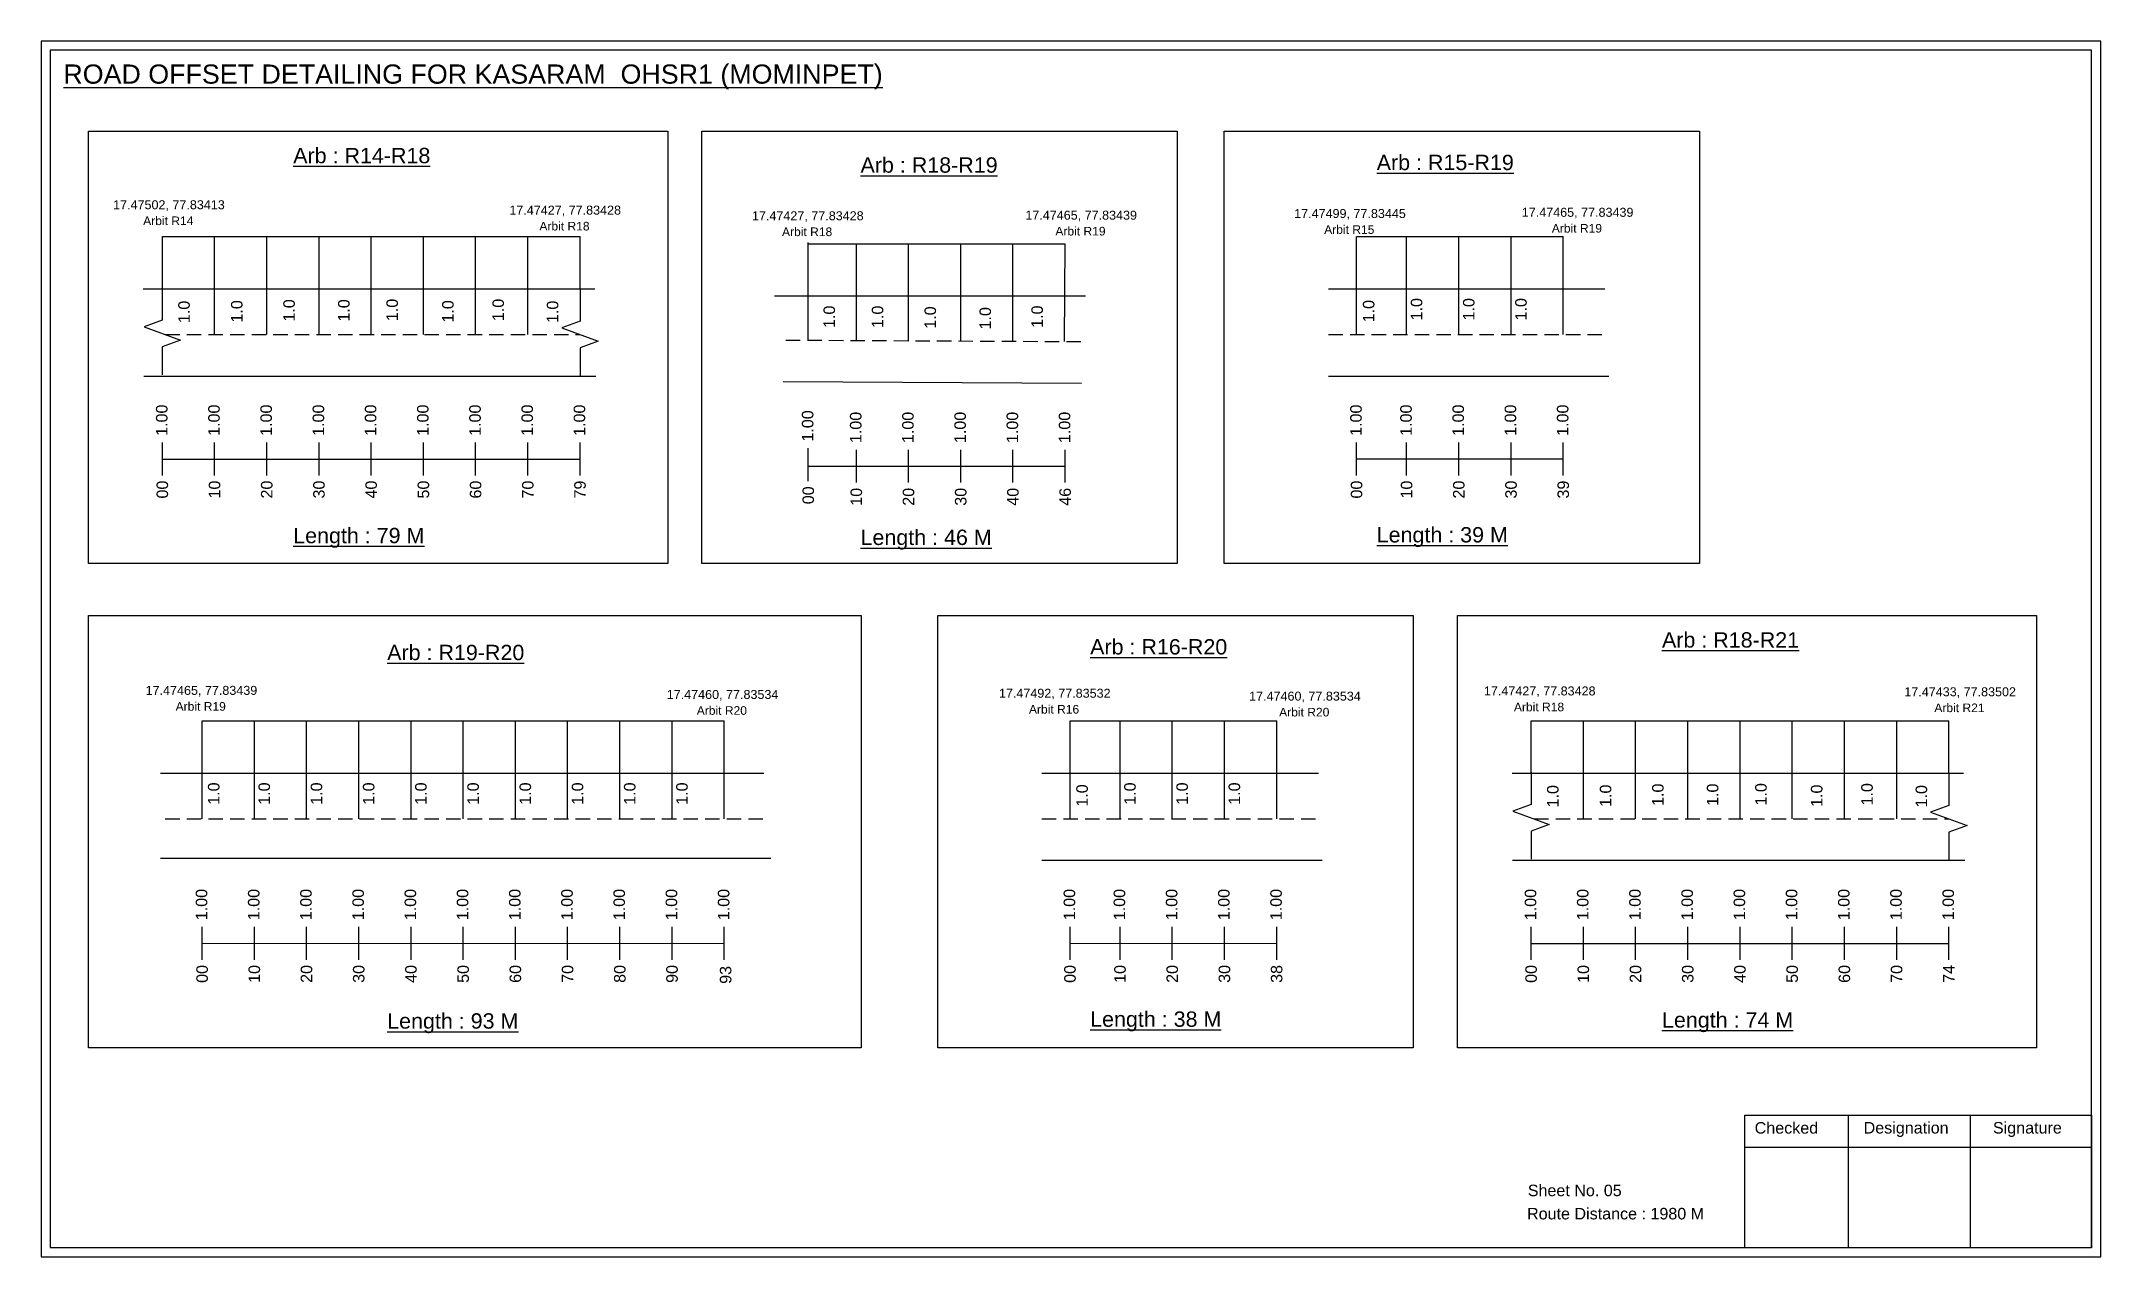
# Model space of a CAD drawing. Header units: inches. Extents: x 2512 to 6592, y 164 to 3090.
# Drawn here: x 5425 to 5962, y 954 to 1271 of the extents above; entities that cross this region are included whole.
import ezdxf

# ---------------------------------------------------------------- set-up
doc = ezdxf.new("R2010")
doc.units = ezdxf.units.IN
doc.header["$MEASUREMENT"] = 0
doc.linetypes.add('DASHED2', pattern=[0.375, 0.25, -0.125])
doc.layers.add('PDF_Geometry', color=7, linetype='Continuous')
doc.layers.add('PDF_Text', color=5, linetype='Continuous')
doc.styles.add('PDF Arial', font='arial.ttf')
doc.styles.get("Standard").update_dxf_attribs({"font": 'arial.ttf'})

msp = doc.modelspace()

# ---------------------------------------------------------------- texts
at = {"color": 242, "true_color": 0xcd2027}
for s, height, p in [('%%UROAD OFFSET DETAILING FOR KASARAM  OHSR1 (MOMINPET)', 5, (5430.96, 1260.08)), ('%%UArb : R14-R18', 4, (5490.83, 1239.36)), ('%%UArb : R18-R19', 4, (5638.6, 1236.89)), ('%%UArb : R15-R19', 4, (5773.05, 1237.56)), ('%%ULength : 79 M', 4, (5490.83, 1140.36)), ('%%ULength : 46 M', 4, (5638.6, 1139.89)), ('%%ULength : 39 M', 4, (5773.05, 1140.56)), ('%%UArb : R18-R21', 4, (5847.36, 1113.17)), ('%%UArb : R19-R20', 4, (5515.31, 1109.89)), ('%%UArb : R16-R20', 4, (5698.41, 1111.37)), ('%%ULength : 93 M', 4, (5515.31, 1013.89)), ('%%ULength : 38 M', 4, (5698.41, 1014.37)), ('%%ULength : 74 M', 4, (5847.36, 1014.17))]:
    msp.add_text(s, height=height, dxfattribs=at).set_placement(p)
at = {"color": 5}
for s, height, p in [('17.47502, 77.83413', 2.34, (5443.92, 1227.37)), ('Arbit R14', 2.246, (5451.75, 1223.24)), ('17.47427, 77.83428', 2.34, (5547.13, 1225.97)), ('Arbit R18', 2.246, (5554.95, 1221.84)), ('17.47427, 77.83428', 2.34, (5610.33, 1224.5)), ('17.47465, 77.83439', 2.34, (5681.53, 1224.65)), ('17.47499, 77.83445', 2.34, (5751.55, 1225.08)), ('Arbit R15', 2.246, (5759.37, 1220.95)), ('17.47465, 77.83439', 2.34, (5810.84, 1225.4)), ('Arbit R19', 2.246, (5818.66, 1221.28)), ('Arbit R18', 2.246, (5618.15, 1220.37)), ('Arbit R19', 2.246, (5689.35, 1220.53)), ('17.47465, 77.83439', 2.34, (5452.38, 1100.85)), ('17.47460, 77.83534', 2.34, (5588.12, 1099.78)), ('17.47492, 77.83532', 2.34, (5674.65, 1100.1)), ('17.47460, 77.83534', 2.34, (5739.82, 1099.35)), ('17.47427, 77.83428', 2.34, (5800.97, 1100.7)), ('17.47433, 77.83502', 2.34, (5910.48, 1100.48)), ('Arbit R19', 2.246, (5460.2, 1096.72)), ('Arbit R20', 2.246, (5595.94, 1095.65)), ('Arbit R16', 2.246, (5682.47, 1095.97)), ('Arbit R20', 2.246, (5747.64, 1095.22)), ('Arbit R18', 2.246, (5808.79, 1096.57)), ('Arbit R21', 2.246, (5918.3, 1096.35))]:
    msp.add_text(s, height=height, dxfattribs=at).set_placement(p)
for p in [(5463.88, 1197.71), (5477.63, 1197.84), (5491.25, 1198.09), (5505.51, 1198.09), (5518.1, 1198.22), (5532.62, 1197.84), (5545.72, 1198.22), (5559.88, 1197.72), (5631.95, 1196.43), (5644.53, 1196.43), (5658.26, 1196.24), (5672.58, 1196.05), (5686.1, 1196.46), (5772.45, 1197.9), (5784.92, 1198.4), (5798.52, 1198.4), (5812.12, 1198.4), (5471.62, 1072.21), (5484.78, 1072.21), (5498.38, 1072.21), (5511.98, 1072.21), (5525.58, 1072.21), (5539.18, 1072.21), (5552.78, 1072.21), (5566.38, 1072.21), (5579.98, 1072.21), (5593.58, 1072.21), (5697.8, 1071.71), (5710.27, 1072.21), (5723.87, 1072.21), (5737.47, 1072.21), (5820.42, 1071.52), (5834.16, 1071.65), (5847.78, 1071.91), (5862.04, 1071.91), (5874.63, 1072.03), (5889.15, 1071.65), (5902.26, 1072.03), (5916.42, 1071.53)]:
    msp.add_text('1.0', height=3, rotation=90).set_placement(p)
at = {"color": 217, "true_color": 0x93278f}
for s, p in [('1.00', (5458.08, 1168.32)), ('1.00', (5471.68, 1168.32)), ('1.00', (5485.28, 1168.32)), ('1.00', (5498.88, 1168.32)), ('1.00', (5512.48, 1168.32)), ('1.00', (5526.08, 1168.32)), ('1.00', (5539.68, 1168.32)), ('1.00', (5553.28, 1168.32)), ('1.00', (5566.88, 1168.32)), ('1.00', (5769.14, 1168.32)), ('1.00', (5782.18, 1168.32)), ('1.00', (5795.78, 1168.32)), ('1.00', (5809.38, 1168.32)), ('1.00', (5822.98, 1168.32)), ('1.00', (5626.32, 1166.83)), ('1.00', (5638.84, 1166.44)), ('1.00', (5652.44, 1166.44)), ('1.00', (5666.04, 1166.44)), ('1.00', (5679.64, 1166.44)), ('1.00', (5693.24, 1166.44)), ('00', (5458.23, 1152)), ('10', (5471.83, 1152)), ('20', (5485.43, 1152)), ('30', (5499.03, 1152)), ('40', (5512.63, 1152)), ('50', (5526.23, 1152)), ('60', (5539.83, 1152)), ('70', (5553.43, 1152)), ('79', (5567.03, 1152)), ('00', (5626.47, 1150.51)), ('10', (5638.99, 1150.12)), ('20', (5652.59, 1150.12)), ('30', (5666.19, 1150.12)), ('40', (5679.79, 1150.12)), ('46', (5693.39, 1150.12)), ('00', (5769.29, 1152)), ('10', (5782.33, 1152)), ('20', (5795.93, 1152)), ('30', (5809.53, 1152)), ('39', (5823.13, 1152)), ('1.00', (5468.44, 1042.13)), ('1.00', (5482.04, 1042.13)), ('1.00', (5495.64, 1042.13)), ('1.00', (5509.24, 1042.13)), ('1.00', (5522.84, 1042.13)), ('1.00', (5536.44, 1042.13)), ('1.00', (5550.04, 1042.13)), ('1.00', (5563.64, 1042.13)), ('1.00', (5577.24, 1042.13)), ('1.00', (5590.84, 1042.13)), ('1.00', (5604.44, 1042.13)), ('1.00', (5694.5, 1042.13)), ('1.00', (5707.53, 1042.13)), ('1.00', (5721.13, 1042.13)), ('1.00', (5734.73, 1042.13)), ('1.00', (5748.33, 1042.13)), ('1.00', (5814.61, 1042.13)), ('1.00', (5828.21, 1042.13)), ('1.00', (5841.81, 1042.13)), ('1.00', (5855.41, 1042.13)), ('1.00', (5869.01, 1042.13)), ('1.00', (5882.61, 1042.13)), ('1.00', (5896.21, 1042.13)), ('1.00', (5909.81, 1042.13)), ('1.00', (5923.41, 1042.13)), ('00', (5468.59, 1025.81)), ('10', (5482.19, 1025.81)), ('20', (5495.79, 1025.81)), ('30', (5509.39, 1025.81)), ('40', (5522.99, 1025.81)), ('50', (5536.59, 1025.81)), ('60', (5550.19, 1025.81)), ('70', (5563.79, 1025.81)), ('80', (5577.39, 1025.81)), ('90', (5590.99, 1025.81)), ('93', (5604.96, 1025.56)), ('00', (5694.65, 1025.81)), ('10', (5707.68, 1025.81)), ('20', (5721.28, 1025.81)), ('30', (5734.88, 1025.81)), ('38', (5748.48, 1025.81)), ('00', (5814.76, 1025.81)), ('10', (5828.36, 1025.81)), ('20', (5841.96, 1025.81)), ('30', (5855.56, 1025.81)), ('40', (5869.16, 1025.81)), ('50', (5882.76, 1025.81)), ('60', (5896.36, 1025.81)), ('70', (5909.96, 1025.81)), ('74', (5923.56, 1025.81))]:
    msp.add_text(s, height=3, rotation=90, dxfattribs=at).set_placement(p)
for s, p in [('Sheet No. 05', (5812.4, 970.24)), ('Route Distance : 1980 M', (5812.21, 964.19))]:
    msp.add_text(s, height=3).set_placement(p)
at = {"layer": 'PDF_Text', "color": 7, "attachment_point": 7, "style": 'PDF Arial'}
for s, insert, char_height in [('Checked', (5871.5, 986.49), 3.001), ('Designation', (5899.88, 985.66), 3.0006), ('Signature', (5933.56, 985.66), 3.001)]:
    msp.add_mtext(s, dxfattribs=dict(at, insert=insert, char_height=char_height))

# ---------------------------------------------------------------- linework, layer by layer
at = {"color": 5}
for p, q in [((5456.75, 1220.26), (5565.55, 1220.26)), ((5624.99, 1218.38), (5691.91, 1218.38)), ((5767.82, 1220.26), (5821.65, 1220.26)), ((5467.11, 1094.07), (5603.11, 1094.07)), ((5693.17, 1094.07), (5747.01, 1094.07)), ((5813.29, 1094.07), (5922.09, 1094.07))]:
    msp.add_line(p, q, dxfattribs=at)
for p, q in [((5456.75, 1206.61), (5456.75, 1220.26)), ((5470.35, 1194.72), (5470.35, 1220.26)), ((5483.95, 1194.72), (5483.95, 1220.26)), ((5497.55, 1194.72), (5497.55, 1220.26)), ((5511.15, 1194.72), (5511.15, 1220.26)), ((5524.75, 1194.72), (5524.75, 1220.26)), ((5538.35, 1194.72), (5538.35, 1220.26)), ((5551.95, 1194.72), (5551.95, 1220.26)), ((5565.55, 1206.61), (5565.55, 1220.26)), ((5624.99, 1193.15), (5624.99, 1218.68)), ((5637.51, 1193.1), (5637.51, 1218.38)), ((5651.11, 1193.04), (5651.11, 1218.38)), ((5664.71, 1193.11), (5664.71, 1218.38)), ((5678.31, 1192.85), (5678.31, 1218.38)), ((5691.69, 1192.88), (5691.91, 1218.38)), ((5767.82, 1194.72), (5767.82, 1220.26)), ((5780.85, 1194.72), (5780.85, 1220.26)), ((5794.45, 1194.72), (5794.45, 1220.26)), ((5808.05, 1194.72), (5808.05, 1220.26)), ((5821.65, 1194.72), (5821.65, 1220.26)), ((5451.75, 1206.61), (5569.37, 1206.67)), ((5697.16, 1204.71), (5616.21, 1204.71)), ((5760.47, 1206.61), (5832.51, 1206.61)), ((5451.9, 1183.92), (5569.68, 1183.92)), ((5618.42, 1182.51), (5696.15, 1182.07)), ((5760.47, 1183.92), (5833.51, 1183.92)), ((5467.11, 1068.54), (5467.11, 1094.07)), ((5480.71, 1068.54), (5480.71, 1094.07)), ((5494.31, 1068.54), (5494.31, 1094.07)), ((5507.91, 1068.54), (5507.91, 1094.07)), ((5521.51, 1068.54), (5521.51, 1094.07)), ((5535.11, 1068.54), (5535.11, 1094.07)), ((5548.71, 1068.54), (5548.71, 1094.07)), ((5562.31, 1068.54), (5562.31, 1094.07)), ((5575.91, 1068.54), (5575.91, 1094.07)), ((5589.51, 1068.54), (5589.51, 1094.07)), ((5603.11, 1068.54), (5603.11, 1094.07)), ((5693.17, 1068.54), (5693.17, 1094.07)), ((5706.21, 1068.54), (5706.21, 1094.07)), ((5719.81, 1068.54), (5719.81, 1094.07)), ((5733.41, 1068.54), (5733.41, 1094.07)), ((5747.01, 1068.54), (5747.01, 1094.07)), ((5813.29, 1080.43), (5813.29, 1094.07)), ((5826.89, 1068.54), (5826.89, 1094.07)), ((5840.49, 1068.54), (5840.49, 1094.07)), ((5854.09, 1068.54), (5854.09, 1094.07)), ((5867.69, 1068.54), (5867.69, 1094.07)), ((5881.29, 1068.54), (5881.29, 1094.07)), ((5894.89, 1068.54), (5894.89, 1094.07)), ((5908.49, 1068.54), (5908.49, 1094.07)), ((5922.09, 1080.42), (5922.09, 1094.07)), ((5456.24, 1080.42), (5613.39, 1080.42)), ((5685.83, 1080.42), (5757.86, 1080.42)), ((5808.29, 1080.42), (5925.9, 1080.48)), ((5615.22, 1058.23), (5456.24, 1058.23)), ((5685.83, 1057.74), (5758.86, 1057.74)), ((5808.43, 1057.74), (5926.21, 1057.74))]:
    msp.add_line(p, q)
at = {"linetype": 'DASHED2', "ltscale": 15}
for p, q in [((5457.51, 1194.72), (5565.55, 1194.72)), ((5619.13, 1193.29), (5697.42, 1192.88)), ((5760.47, 1194.72), (5833.01, 1194.72)), ((5457.51, 1068.54), (5613.39, 1068.54)), ((5685.83, 1068.54), (5758.36, 1068.54)), ((5814.05, 1068.54), (5922.09, 1068.54))]:
    msp.add_line(p, q, dxfattribs=at)
at = {"color": 217, "true_color": 0x93278f}
for p, q in [((5456.75, 1158.03), (5456.75, 1166.58)), ((5470.35, 1158.03), (5470.35, 1166.58)), ((5483.95, 1158.03), (5483.95, 1166.58)), ((5497.55, 1158.03), (5497.55, 1166.58)), ((5511.15, 1158.03), (5511.15, 1166.58)), ((5524.75, 1158.03), (5524.75, 1166.58)), ((5538.35, 1158.03), (5538.35, 1166.58)), ((5551.95, 1158.03), (5551.95, 1166.58)), ((5565.55, 1158.03), (5565.55, 1166.58)), ((5624.99, 1156.54), (5624.99, 1165.09)), ((5637.51, 1156.15), (5637.51, 1164.71)), ((5651.11, 1156.15), (5651.11, 1164.71)), ((5664.71, 1156.15), (5664.71, 1164.71)), ((5678.31, 1156.15), (5678.31, 1164.71)), ((5691.91, 1156.15), (5691.91, 1164.71)), ((5767.82, 1158.03), (5767.82, 1166.58)), ((5780.85, 1158.03), (5780.85, 1166.58)), ((5794.45, 1158.03), (5794.45, 1166.58)), ((5808.05, 1158.03), (5808.05, 1166.58)), ((5821.65, 1158.03), (5821.65, 1166.58)), ((5456.75, 1162.29), (5565.55, 1162.29)), ((5624.99, 1160.42), (5691.91, 1160.43)), ((5767.82, 1162.3), (5821.65, 1162.31)), ((5467.11, 1031.84), (5467.11, 1040.39)), ((5467.11, 1036.11), (5603.11, 1036.13)), ((5480.71, 1031.84), (5480.71, 1040.39)), ((5494.31, 1031.84), (5494.31, 1040.39)), ((5507.91, 1031.84), (5507.91, 1040.39)), ((5521.51, 1031.84), (5521.51, 1040.39)), ((5535.11, 1031.84), (5535.11, 1040.39)), ((5548.71, 1031.84), (5548.71, 1040.39)), ((5562.31, 1031.84), (5562.31, 1040.39)), ((5575.91, 1031.84), (5575.91, 1040.39)), ((5589.51, 1031.84), (5589.51, 1040.39)), ((5603.11, 1031.84), (5603.11, 1040.39)), ((5693.17, 1031.84), (5693.17, 1040.39)), ((5693.17, 1036.11), (5747.01, 1036.12)), ((5706.21, 1031.84), (5706.21, 1040.39)), ((5719.81, 1031.84), (5719.81, 1040.39)), ((5733.41, 1031.84), (5733.41, 1040.39)), ((5747.01, 1031.84), (5747.01, 1040.39)), ((5813.29, 1031.84), (5813.29, 1040.39)), ((5813.29, 1036.11), (5922.09, 1036.11)), ((5826.89, 1031.84), (5826.89, 1040.39)), ((5840.49, 1031.84), (5840.49, 1040.39)), ((5854.09, 1031.84), (5854.09, 1040.39)), ((5867.69, 1031.84), (5867.69, 1040.39)), ((5881.29, 1031.84), (5881.29, 1040.39)), ((5894.89, 1031.84), (5894.89, 1040.39)), ((5908.49, 1031.84), (5908.49, 1040.39)), ((5922.09, 1031.84), (5922.09, 1040.39))]:
    msp.add_line(p, q, dxfattribs=at)
for points in [[(5437.52, 1247.74), (5588.37, 1247.74), (5588.37, 1135.06), (5437.52, 1135.06)], [(5597.29, 1247.74), (5721.09, 1247.74), (5721.09, 1135.06), (5597.29, 1135.06)], [(5733.35, 1247.74), (5857.16, 1247.74), (5857.16, 1135.06), (5733.35, 1135.06)], [(5437.52, 1121.56), (5638.76, 1121.56), (5638.76, 1008.88), (5437.52, 1008.88)], [(5658.71, 1121.56), (5782.51, 1121.56), (5782.51, 1008.88), (5658.71, 1008.88)], [(5794.06, 1121.56), (5944.91, 1121.56), (5944.91, 1008.88), (5794.06, 1008.88)]]:
    msp.add_lwpolyline(points, close=True)
at = {"linetype": 'Continuous'}
for points in [[(5456.73, 1206.89), (5456.73, 1198.46), (5451.99, 1196.73), (5461.47, 1193.28), (5456.73, 1191.56), (5456.73, 1184.21)], [(5565.55, 1206.61), (5565.55, 1198.18), (5560.81, 1196.45), (5570.29, 1193), (5565.55, 1191.27), (5565.55, 1183.92)], [(5813.27, 1080.7), (5813.27, 1072.27), (5808.52, 1070.55), (5818.01, 1067.09), (5813.27, 1065.37), (5813.27, 1058.02)], [(5922.09, 1080.42), (5922.09, 1071.99), (5917.34, 1070.26), (5926.83, 1066.81), (5922.09, 1065.08), (5922.09, 1057.74)]]:
    msp.add_lwpolyline(points, dxfattribs=at)
at = {"layer": 'PDF_Geometry'}
for points in [[(5425.18, 1271.15), (5425.18, 954.44), (5961.66, 954.44), (5961.66, 1271.15)], [(5427.51, 1268.83), (5427.51, 956.86), (5959.24, 956.86), (5959.24, 1268.83)]]:
    msp.add_lwpolyline(points, close=True, dxfattribs=at)
at = {"layer": 'PDF_Geometry', "color": 242, "true_color": 0xcc1f26}
msp.add_lwpolyline([(5959.24, 956.77), (5868.9, 956.77), (5868.9, 991.38), (5959.24, 991.38)], close=True, dxfattribs=at)
for points in [[(5895.88, 991.38), (5895.88, 956.77)], [(5927.6, 991.38), (5927.6, 956.77)], [(5868.9, 983.01), (5959.24, 983.01)]]:
    msp.add_lwpolyline(points, dxfattribs=at)

msp.set_redraw_order([(e.dxf.handle, doc.entitydb.next_handle()) for e in msp.query("TEXT MTEXT ATTDEF DIMENSION ARC_DIMENSION")])  # texts and dimensions are drawn at this point

doc.saveas('drawing.dxf')
